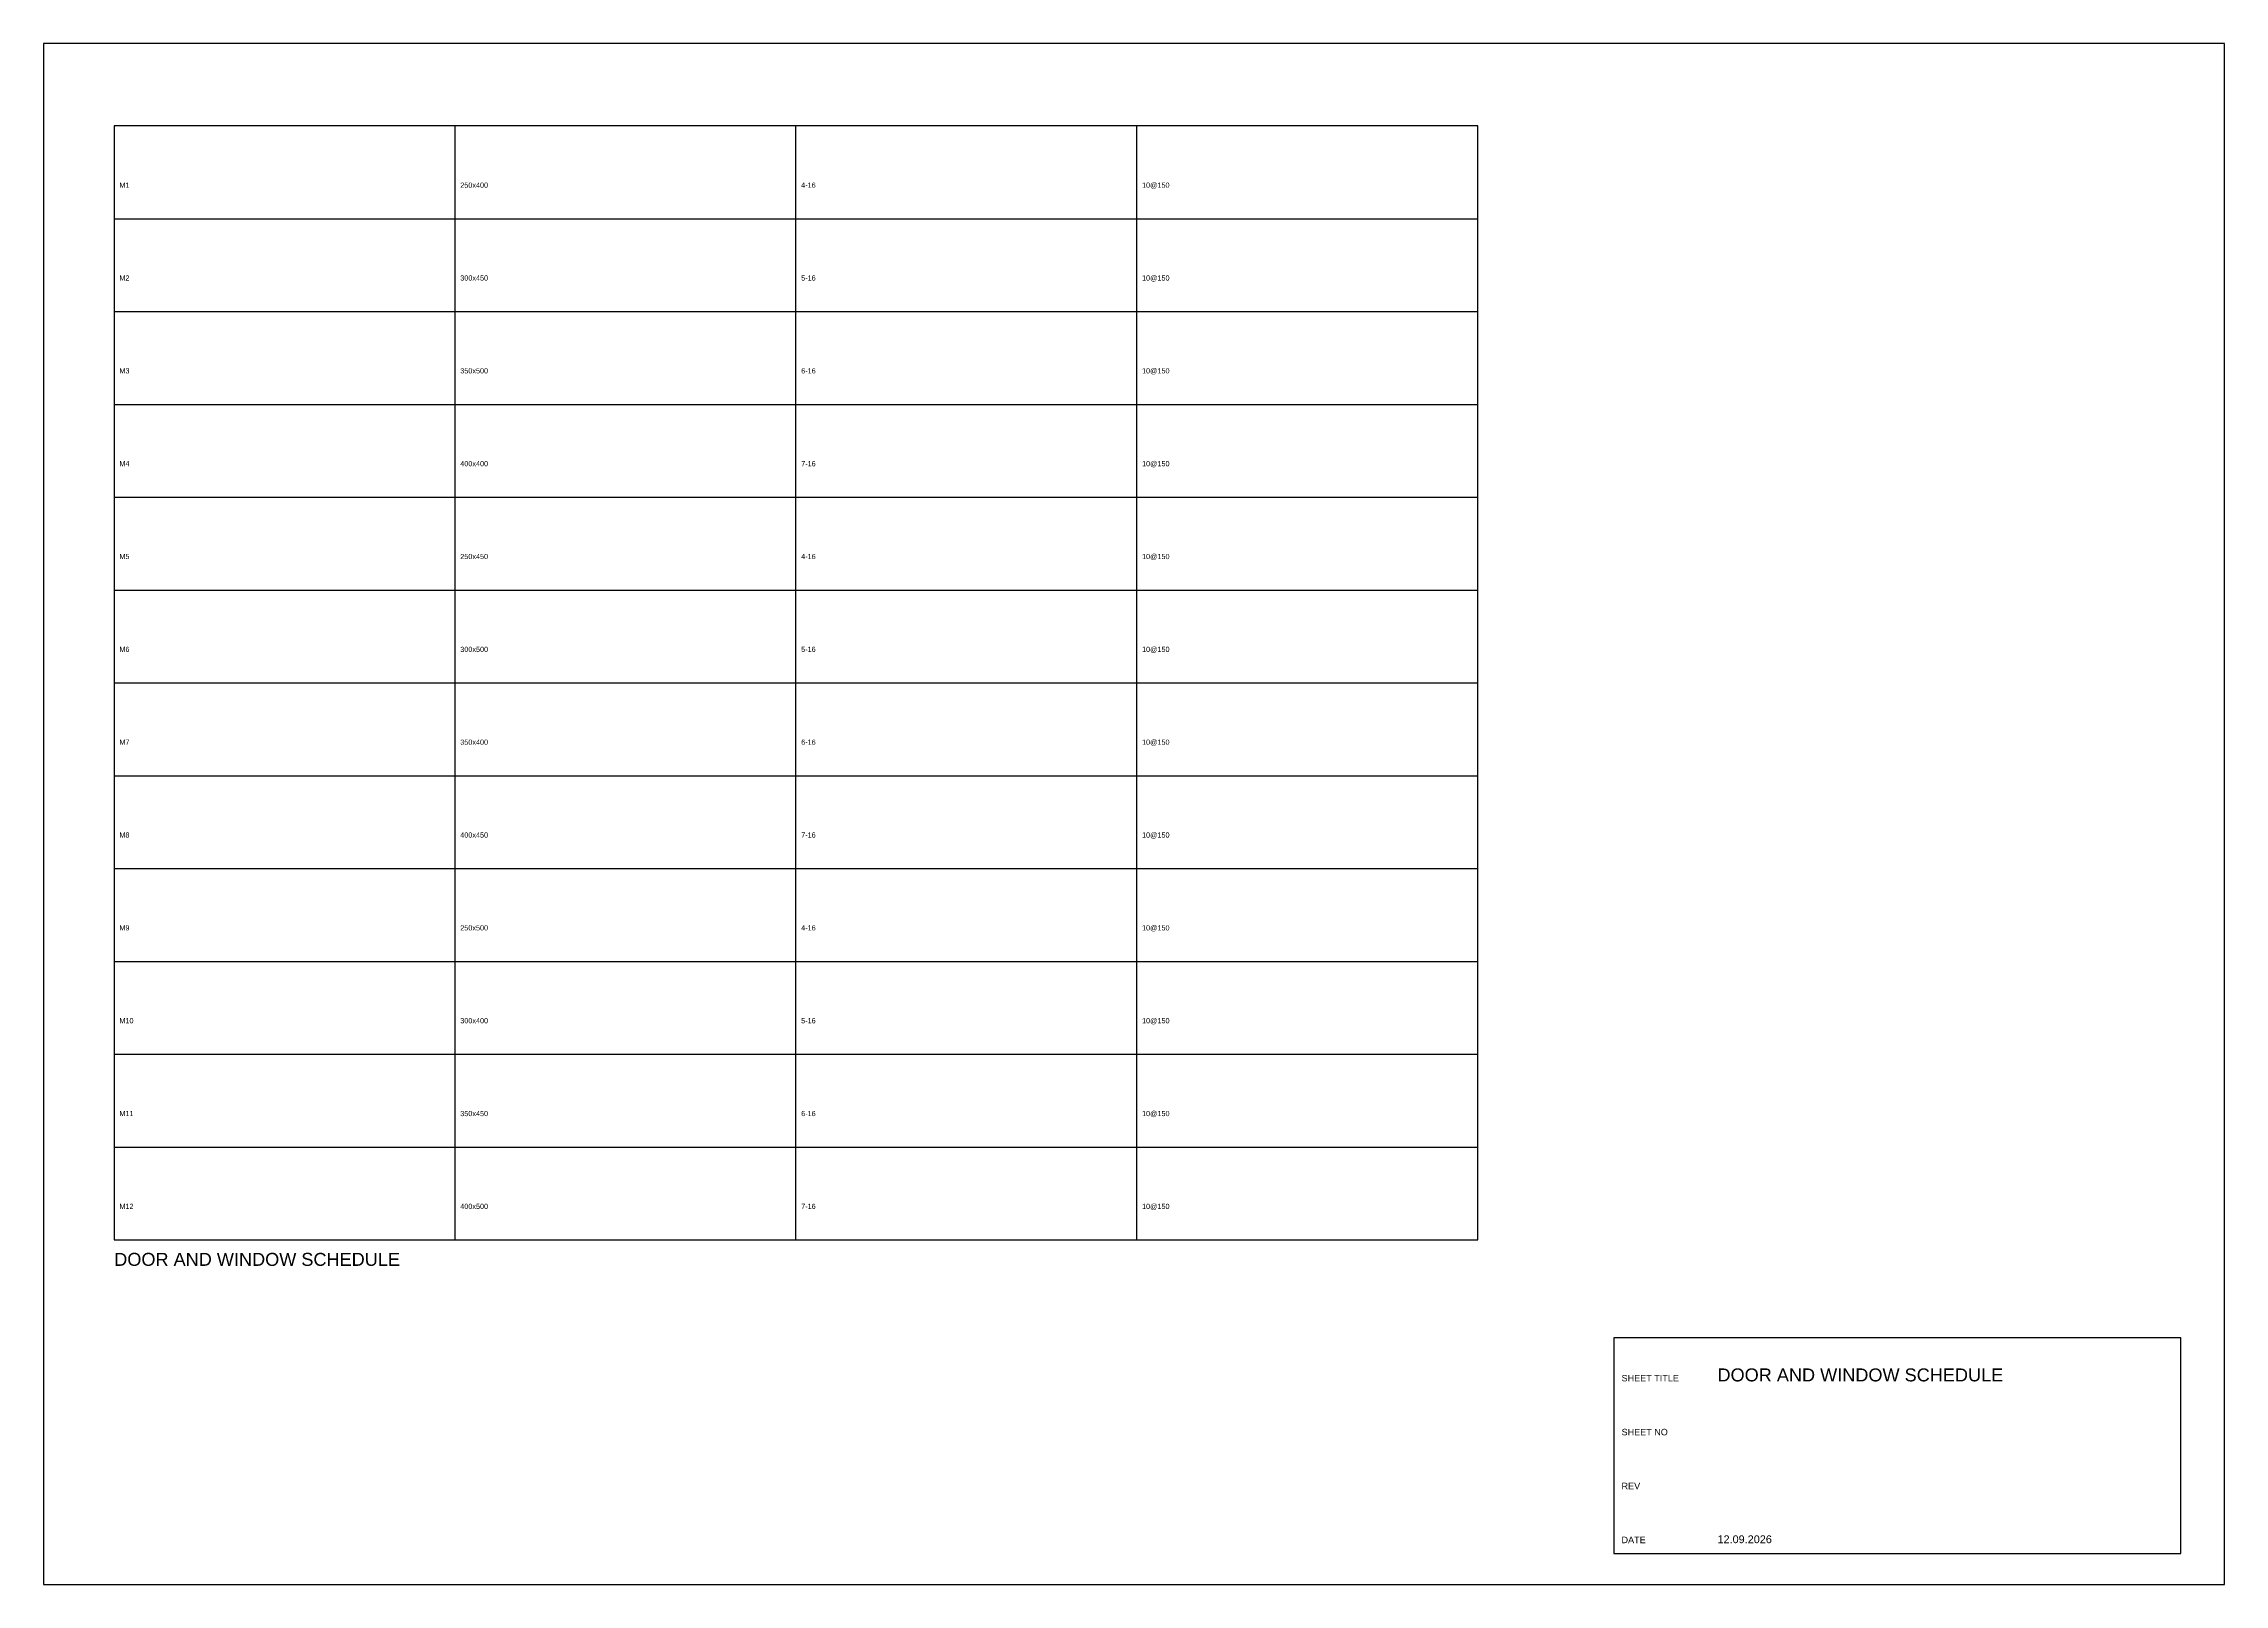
# Model space of a CAD drawing. Header units: millimetres. Extents: x 0 to 5841, y 0 to 594.
# Drawn here: x 5000 to 5841, y 0 to 594 of the extents above; entities that cross this region are included whole.
import ezdxf

# ---------------------------------------------------------------- set-up
doc = ezdxf.new("R2010")
doc.units = ezdxf.units.MM
for name, color, linetype in [('FRAME', 7, 'Continuous'), ('TABLE', 7, 'Continuous'), ('TEXT', 7, 'Continuous'), ('TITLE', 7, 'Continuous'), ('TITLES', 7, 'Continuous')]:
    doc.layers.add(name, color=color, linetype=linetype)
doc.styles.add('Arial', font='arial.ttf')

msp = doc.modelspace()

# ---------------------------------------------------------------- linework, layer by layer
at = {"layer": 'FRAME'}
msp.add_lwpolyline([(5000, 0), (5841, 0), (5841, 594), (5000, 594)], close=True, dxfattribs=at)
at = {"layer": 'TABLE'}
for p, q in [((5158.69, 490.72), (5158.69, 562.3)), ((5290.15, 490.72), (5290.15, 562.3)), ((5421.6, 490.72), (5421.6, 562.3)), ((5027.23, 526.51), (5102.35, 526.51)), ((5102.35, 526.51), (5177.47, 526.51)), ((5177.47, 526.51), (5252.59, 526.51)), ((5252.59, 526.51), (5327.7, 526.51)), ((5327.7, 526.51), (5402.82, 526.51)), ((5402.82, 526.51), (5477.94, 526.51)), ((5477.94, 526.51), (5553.06, 526.51)), ((5027.23, 490.72), (5102.35, 490.72)), ((5102.35, 490.72), (5177.47, 490.72)), ((5158.69, 419.13), (5158.69, 490.72)), ((5177.47, 490.72), (5252.59, 490.72)), ((5252.59, 490.72), (5327.7, 490.72)), ((5290.15, 419.13), (5290.15, 490.72)), ((5327.7, 490.72), (5402.82, 490.72)), ((5402.82, 490.72), (5477.94, 490.72)), ((5421.6, 419.13), (5421.6, 490.72)), ((5477.94, 490.72), (5553.06, 490.72)), ((5027.23, 454.93), (5102.35, 454.93)), ((5102.35, 454.93), (5177.47, 454.93)), ((5177.47, 454.93), (5252.59, 454.93)), ((5252.59, 454.93), (5327.7, 454.93)), ((5327.7, 454.93), (5402.82, 454.93)), ((5402.82, 454.93), (5477.94, 454.93)), ((5477.94, 454.93), (5553.06, 454.93)), ((5027.23, 419.13), (5102.35, 419.13)), ((5102.35, 419.13), (5177.47, 419.13)), ((5158.69, 347.55), (5158.69, 419.13)), ((5177.47, 419.13), (5252.59, 419.13)), ((5252.59, 419.13), (5327.7, 419.13)), ((5290.15, 347.55), (5290.15, 419.13)), ((5327.7, 419.13), (5402.82, 419.13)), ((5402.82, 419.13), (5477.94, 419.13)), ((5421.6, 347.55), (5421.6, 419.13)), ((5477.94, 419.13), (5553.06, 419.13)), ((5027.23, 383.34), (5102.35, 383.34)), ((5102.35, 383.34), (5177.47, 383.34)), ((5177.47, 383.34), (5252.59, 383.34)), ((5252.59, 383.34), (5327.7, 383.34)), ((5327.7, 383.34), (5402.82, 383.34)), ((5402.82, 383.34), (5477.94, 383.34)), ((5477.94, 383.34), (5553.06, 383.34)), ((5027.23, 347.55), (5102.35, 347.55)), ((5102.35, 347.55), (5177.47, 347.55)), ((5158.69, 275.97), (5158.69, 347.55)), ((5177.47, 347.55), (5252.59, 347.55)), ((5252.59, 347.55), (5327.7, 347.55)), ((5290.15, 275.97), (5290.15, 347.55)), ((5327.7, 347.55), (5402.82, 347.55)), ((5402.82, 347.55), (5477.94, 347.55)), ((5421.6, 275.97), (5421.6, 347.55)), ((5477.94, 347.55), (5553.06, 347.55)), ((5027.23, 311.76), (5102.35, 311.76)), ((5102.35, 311.76), (5177.47, 311.76)), ((5177.47, 311.76), (5252.59, 311.76)), ((5252.59, 311.76), (5327.7, 311.76)), ((5327.7, 311.76), (5402.82, 311.76)), ((5402.82, 311.76), (5477.94, 311.76)), ((5477.94, 311.76), (5553.06, 311.76)), ((5027.23, 275.97), (5102.35, 275.97)), ((5102.35, 275.97), (5177.47, 275.97)), ((5158.69, 204.38), (5158.69, 275.97)), ((5177.47, 275.97), (5252.59, 275.97)), ((5252.59, 275.97), (5327.7, 275.97)), ((5290.15, 204.38), (5290.15, 275.97)), ((5327.7, 275.97), (5402.82, 275.97)), ((5402.82, 275.97), (5477.94, 275.97)), ((5421.6, 204.38), (5421.6, 275.97)), ((5477.94, 275.97), (5553.06, 275.97)), ((5027.23, 240.18), (5102.35, 240.18)), ((5102.35, 240.18), (5177.47, 240.18)), ((5177.47, 240.18), (5252.59, 240.18)), ((5252.59, 240.18), (5327.7, 240.18)), ((5327.7, 240.18), (5402.82, 240.18)), ((5402.82, 240.18), (5477.94, 240.18)), ((5477.94, 240.18), (5553.06, 240.18)), ((5027.23, 204.38), (5102.35, 204.38)), ((5102.35, 204.38), (5177.47, 204.38)), ((5158.69, 132.8), (5158.69, 204.38)), ((5177.47, 204.38), (5252.59, 204.38)), ((5252.59, 204.38), (5327.7, 204.38)), ((5290.15, 132.8), (5290.15, 204.38)), ((5327.7, 204.38), (5402.82, 204.38)), ((5402.82, 204.38), (5477.94, 204.38)), ((5421.6, 132.8), (5421.6, 204.38)), ((5477.94, 204.38), (5553.06, 204.38)), ((5027.23, 168.59), (5102.35, 168.59)), ((5102.35, 168.59), (5177.47, 168.59)), ((5177.47, 168.59), (5252.59, 168.59)), ((5252.59, 168.59), (5327.7, 168.59)), ((5327.7, 168.59), (5402.82, 168.59)), ((5402.82, 168.59), (5477.94, 168.59)), ((5477.94, 168.59), (5553.06, 168.59))]:
    msp.add_line(p, q, dxfattribs=at)
msp.add_lwpolyline([(5027.23, 132.8), (5553.06, 132.8), (5553.06, 562.3), (5027.23, 562.3)], close=True, dxfattribs=at)
at = {"layer": 'TITLE'}
for p, q in [((5678.41, 95.04), (5605.52, 95.04)), ((5605.52, 95.04), (5605.52, 53.46)), ((5751.29, 95.04), (5678.41, 95.04)), ((5824.18, 95.04), (5751.29, 95.04)), ((5824.18, 53.46), (5824.18, 95.04)), ((5605.52, 53.46), (5605.52, 11.88)), ((5824.18, 11.88), (5824.18, 53.46)), ((5605.52, 11.88), (5678.41, 11.88)), ((5678.41, 11.88), (5751.29, 11.88)), ((5751.29, 11.88), (5824.18, 11.88))]:
    msp.add_line(p, q, dxfattribs=at)

# ---------------------------------------------------------------- texts
at = {"layer": 'TEXT', "style": 'Arial'}
for s, p in [('M1', (5029.23, 538.44)), ('250x400', (5160.69, 538.44)), ('4-16', (5292.15, 538.44)), ('10@150', (5423.6, 538.44)), ('M2', (5029.23, 502.65)), ('300x450', (5160.69, 502.65)), ('5-16', (5292.15, 502.65)), ('10@150', (5423.6, 502.65)), ('M3', (5029.23, 466.86)), ('350x500', (5160.69, 466.86)), ('6-16', (5292.15, 466.86)), ('10@150', (5423.6, 466.86)), ('M4', (5029.23, 431.06)), ('400x400', (5160.69, 431.06)), ('7-16', (5292.15, 431.06)), ('10@150', (5423.6, 431.06)), ('M5', (5029.23, 395.27)), ('250x450', (5160.69, 395.27)), ('4-16', (5292.15, 395.27)), ('10@150', (5423.6, 395.27)), ('M6', (5029.23, 359.48)), ('300x500', (5160.69, 359.48)), ('5-16', (5292.15, 359.48)), ('10@150', (5423.6, 359.48)), ('M7', (5029.23, 323.69)), ('350x400', (5160.69, 323.69)), ('6-16', (5292.15, 323.69)), ('10@150', (5423.6, 323.69)), ('M8', (5029.23, 287.9)), ('400x450', (5160.69, 287.9)), ('7-16', (5292.15, 287.9)), ('10@150', (5423.6, 287.9)), ('M9', (5029.23, 252.11)), ('250x500', (5160.69, 252.11)), ('4-16', (5292.15, 252.11)), ('10@150', (5423.6, 252.11)), ('M10', (5029.23, 216.31)), ('300x400', (5160.69, 216.31)), ('5-16', (5292.15, 216.31)), ('10@150', (5423.6, 216.31)), ('M11', (5029.23, 180.52)), ('350x450', (5160.69, 180.52)), ('6-16', (5292.15, 180.52)), ('10@150', (5423.6, 180.52)), ('M12', (5029.23, 144.73)), ('400x500', (5160.69, 144.73)), ('7-16', (5292.15, 144.73)), ('10@150', (5423.6, 144.73))]:
    msp.add_text(s, height=2, dxfattribs=at).set_placement(p)
at = {"layer": 'TITLE', "style": 'Arial'}
for s, height, p in [('SHEET TITLE', 2.5, (5608.52, 78.25)), ('DOOR AND WINDOW SCHEDULE', 5, (5645.52, 78.25)), ('SHEET NO', 2.5, (5608.52, 57.46)), ('REV', 2.5, (5608.52, 36.67)), ('DATE', 2.5, (5608.52, 15.88)), ('12.09.2026', 3, (5645.52, 15.88))]:
    msp.add_text(s, height=height, dxfattribs=at).set_placement(p)
at = {"layer": 'TITLES', "style": 'Arial'}
msp.add_text('DOOR AND WINDOW SCHEDULE', height=5, dxfattribs=at).set_placement((5027.23, 122.8))

doc.saveas('drawing.dxf')
